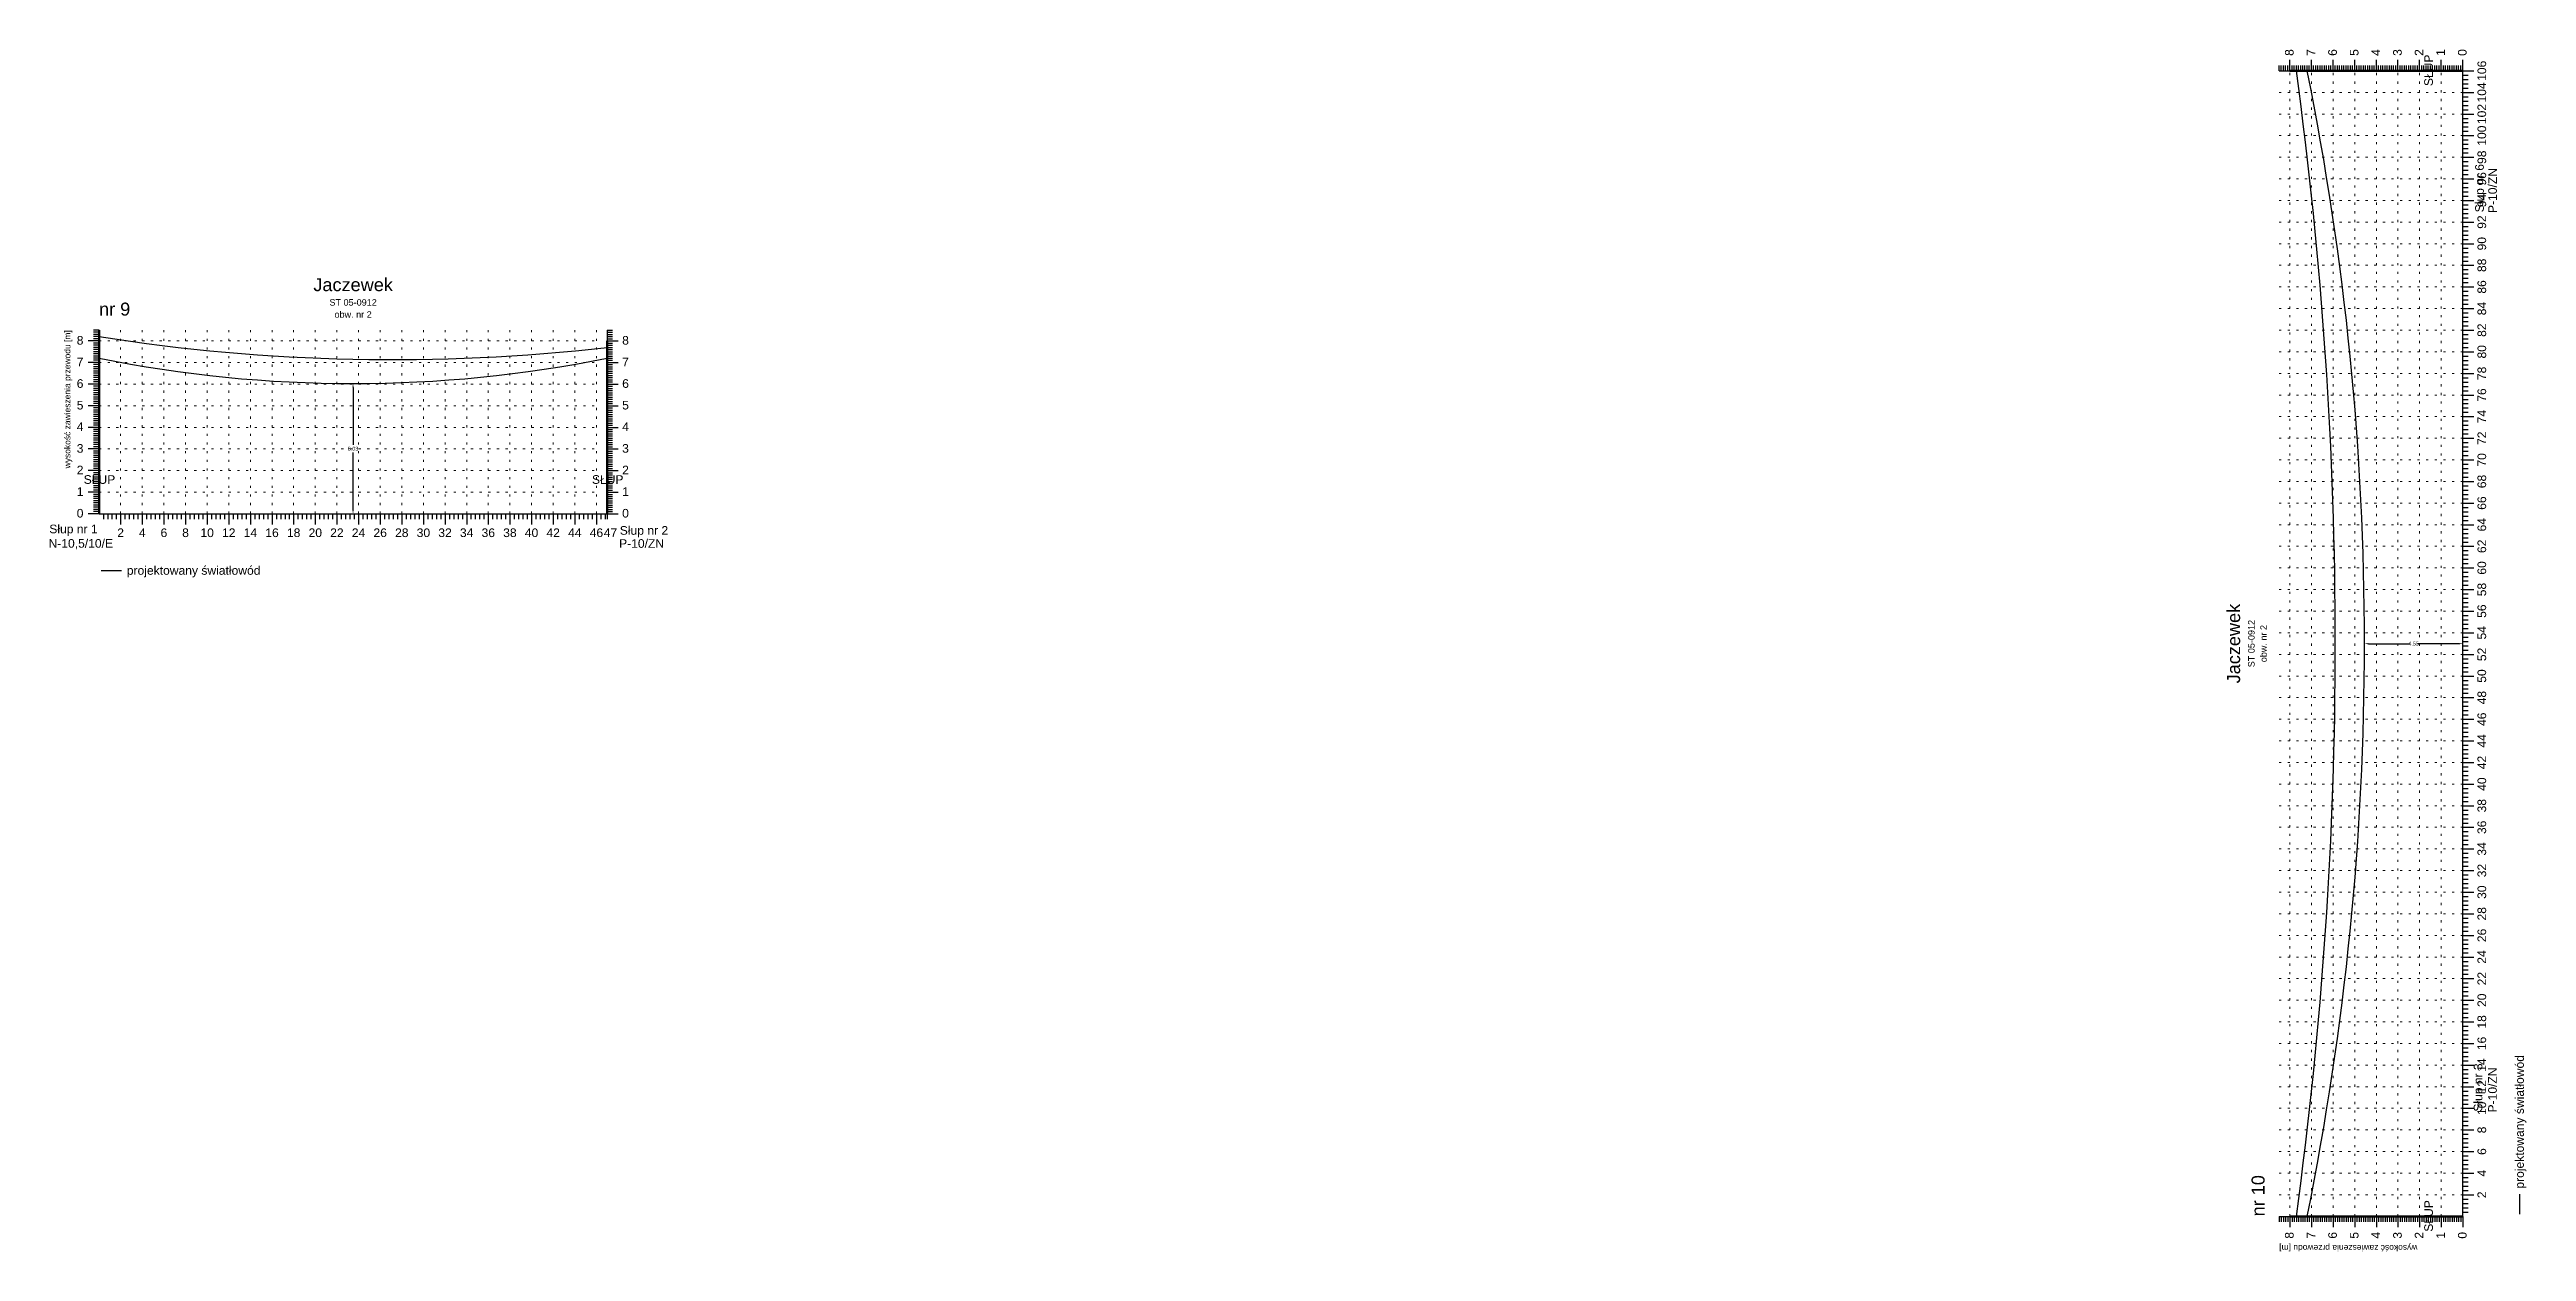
# Model space of a CAD drawing. Header units: inches. Extents: x -863 to 129, y 1307 to 1380.
# Drawn here: x -86.6 to 27.9, y 1316.9 to 1372.5 of the extents above; entities that cross this region are included whole.
import ezdxf
from ezdxf.enums import TextEntityAlignment as Align

# ---------------------------------------------------------------- set-up
doc = ezdxf.new("R2010")
doc.units = ezdxf.units.IN
doc.header["$MEASUREMENT"] = 0
doc.linetypes.add('ACAD_ISO07W100', pattern=[3, 0, -3])
doc.layers.add('_PRZEWIESZENIA_KONTROLA', color=1, linetype='Continuous', lineweight=25)
doc.layers.add('ramka', color=7, linetype='Continuous', plot=False)
doc.styles.get("Standard").update_dxf_attribs({"font": 'arial.ttf'})
doc.dimstyles.get("Standard").update_dxf_attribs({"dimtxt": 0.25, "dimasz": 0.18, "dimexe": 0.18, "dimexo": 0.0625, "dimgap": -0.09, "dimtad": 0, "dimtih": 1, "dimtoh": 1, "dimzin": 0, "dimdsep": 46, "dimtxsty": 'Standard', "dimcen": 0.09, "dimadec": 0, "dimazin": 0, "dimtfac": 1, "dimtofl": 0, "dimtmove": 0, "dimatfit": 3, "dimfxl": 1, "dimtolj": 1, "dimtzin": 0, "dimarcsym": 0})

msp = doc.modelspace()

# ---------------------------------------------------------------- texts
for s, p in [('8', (17.141, 1372.215)), ('7', (18.141, 1372.215)), ('6', (19.141, 1372.215)), ('5', (20.141, 1372.215)), ('4', (21.141, 1372.215)), ('3', (22.141, 1372.215)), ('2', (23.141, 1372.215)), ('1', (24.141, 1372.215)), ('0', (25.141, 1372.215)), ('Słup nr 6', (25.936, 1364.976)), ('P-10/ZN', (26.541, 1364.945)), ('Słup nr 3', (25.869, 1323.369)), ('P-10/ZN', (26.536, 1323.335)), ('projektowany światłowód', (27.787, 1319.81))]:
    msp.add_text(s, height=0.4, rotation=90).set_placement(p)
for s, height, p in [('106', 0.4, (26.043, 1371.525)), ('104', 0.4, (26.043, 1370.525)), ('102', 0.4, (26.043, 1369.525)), ('100', 0.4, (26.043, 1368.525)), ('98', 0.4, (26.043, 1367.525)), ('96', 0.4, (26.043, 1366.525)), ('94', 0.4, (26.043, 1365.525)), ('92', 0.4, (26.043, 1364.525)), ('90', 0.4, (26.043, 1363.525)), ('88', 0.4, (26.043, 1362.525)), ('86', 0.4, (26.043, 1361.525)), ('84', 0.4, (26.043, 1360.525)), ('82', 0.4, (26.043, 1359.525)), ('80', 0.4, (26.043, 1358.525)), ('78', 0.4, (26.043, 1357.525)), ('76', 0.4, (26.043, 1356.525)), ('74', 0.4, (26.043, 1355.525)), ('72', 0.4, (26.043, 1354.525)), ('70', 0.4, (26.043, 1353.525)), ('68', 0.4, (26.043, 1352.525)), ('66', 0.4, (26.043, 1351.525)), ('64', 0.4, (26.043, 1350.525)), ('62', 0.4, (26.043, 1349.525)), ('60', 0.4, (26.043, 1348.525)), ('58', 0.4, (26.043, 1347.525)), ('Jaczewek', 0.6, (14.667, 1345.025)), ('ST 05-0912', 0.3, (15.337, 1345.025)), ('obw. nr 2', 0.3, (15.897, 1345.025)), ('56', 0.4, (26.043, 1346.525)), ('54', 0.4, (26.043, 1345.525)), ('52', 0.4, (26.043, 1344.525)), ('50', 0.4, (26.043, 1343.525)), ('48', 0.4, (26.043, 1342.525)), ('46', 0.4, (26.043, 1341.525)), ('44', 0.4, (26.043, 1340.525)), ('42', 0.4, (26.043, 1339.525)), ('40', 0.4, (26.043, 1338.525)), ('38', 0.4, (26.043, 1337.525)), ('36', 0.4, (26.043, 1336.525)), ('34', 0.4, (26.043, 1335.525)), ('32', 0.4, (26.043, 1334.525)), ('30', 0.4, (26.043, 1333.525)), ('28', 0.4, (26.043, 1332.525)), ('26', 0.4, (26.043, 1331.525)), ('24', 0.4, (26.043, 1330.525)), ('22', 0.4, (26.043, 1329.525)), ('20', 0.4, (26.043, 1328.525)), ('18', 0.4, (26.043, 1327.525)), ('16', 0.4, (26.043, 1326.525)), ('14', 0.4, (26.043, 1325.525)), ('12', 0.4, (26.043, 1324.525)), ('10', 0.4, (26.043, 1323.525)), ('8', 0.4, (26.043, 1322.525)), ('6', 0.4, (26.043, 1321.525)), ('4', 0.4, (26.043, 1320.525)), ('2', 0.4, (26.043, 1319.525))]:
    msp.add_text(s, height=height, rotation=90).set_placement(p, align=Align.CENTER)
for s, height, p in [('Jaczewek', 0.6, (-72.586, 1361.33)), ('ST 05-0912', 0.3, (-72.586, 1360.66)), ('obw. nr 2', 0.3, (-72.586, 1360.1)), ('2', 0.4, (-83.336, 1349.954)), ('4', 0.4, (-82.336, 1349.954)), ('6', 0.4, (-81.336, 1349.954)), ('8', 0.4, (-80.336, 1349.954)), ('10', 0.4, (-79.336, 1349.954)), ('12', 0.4, (-78.336, 1349.954)), ('14', 0.4, (-77.336, 1349.954)), ('16', 0.4, (-76.336, 1349.954)), ('18', 0.4, (-75.336, 1349.954)), ('20', 0.4, (-74.336, 1349.954)), ('22', 0.4, (-73.336, 1349.954)), ('24', 0.4, (-72.336, 1349.954)), ('26', 0.4, (-71.336, 1349.954)), ('28', 0.4, (-70.336, 1349.954)), ('30', 0.4, (-69.336, 1349.954)), ('32', 0.4, (-68.336, 1349.954)), ('34', 0.4, (-67.336, 1349.954)), ('36', 0.4, (-66.336, 1349.954)), ('38', 0.4, (-65.336, 1349.954)), ('40', 0.4, (-64.336, 1349.954)), ('42', 0.4, (-63.336, 1349.954)), ('44', 0.4, (-62.336, 1349.954)), ('46', 0.4, (-61.336, 1349.954)), ('47', 0.4, (-60.686, 1349.954))]:
    msp.add_text(s, height=height).set_placement(p, align=Align.CENTER)
for s, p in [('8', (-85.056, 1358.856)), ('7', (-85.056, 1357.856)), ('6', (-85.056, 1356.856)), ('5', (-85.056, 1355.856)), ('4', (-85.056, 1354.856)), ('3', (-85.056, 1353.856)), ('2', (-85.056, 1352.856)), ('1', (-85.056, 1351.856)), ('0', (-85.056, 1350.856))]:
    msp.add_text(s, height=0.4).set_placement(p, align=Align.RIGHT)
for s, p in [('8', (-60.146, 1358.856)), ('7', (-60.146, 1357.856)), ('6', (-60.146, 1356.856)), ('5', (-60.146, 1355.856)), ('4', (-60.146, 1354.856)), ('3', (-60.146, 1353.856)), ('2', (-60.146, 1352.856)), ('1', (-60.146, 1351.856)), ('Słup nr 1', (-86.636, 1350.128)), ('Słup nr 2', (-60.256, 1350.061)), ('0', (-60.146, 1350.856)), ('N-10,5/10/E', (-86.67, 1349.461)), ('P-10/ZN', (-60.287, 1349.456)), ('projektowany światłowód', (-83.051, 1348.21))]:
    msp.add_text(s, height=0.4).set_placement(p)
for s, p in [('8', (17.141, 1317.805)), ('7', (18.141, 1317.805)), ('6', (19.141, 1317.805)), ('5', (20.141, 1317.805)), ('4', (21.141, 1317.805)), ('3', (22.141, 1317.805)), ('2', (23.141, 1317.805)), ('1', (24.141, 1317.805)), ('0', (25.141, 1317.805))]:
    msp.add_text(s, height=0.4, rotation=90).set_placement(p, align=Align.RIGHT)
at = {"attachment_point": 1}
for s, insert, char_height, width, rotation in [('SŁUP', (23.181, 1370.817), 0.4, 1.537, 90), ('wysokość zawieszenia przewodu [m]', (-85.939, 1353.132), 0.28, 9.28, 90), ('SŁUP', (23.181, 1317.817), 0.4, 1.537, 90), ('wysokość zawieszenia przewodu [m]', (22.865, 1316.922), 0.28, 9.28, 180)]:
    msp.add_mtext(s, dxfattribs=dict(at, insert=insert, char_height=char_height, width=width, rotation=rotation))
at = {"char_height": 0.4, "width": 1.537, "attachment_point": 1}
for insert in [(-85.044, 1352.816), (-61.544, 1352.816)]:
    msp.add_mtext('SŁUP', dxfattribs=dict(at, insert=insert))
at = {"layer": '_PRZEWIESZENIA_KONTROLA', "color": 1}
msp.add_text('nr 9', height=0.6, dxfattribs=at).set_placement((-84.336, 1360.2))
msp.add_text('nr 10', height=0.6, rotation=90, dxfattribs=at).set_placement((15.797, 1318.525))

# ---------------------------------------------------------------- blocks, each defined once
blk = doc.blocks.new('*D9')
at = {"color": 0, "lineweight": -2}
for p, q in [((-72.59, 1356.88), (-72.59, 1354.22)), ((-72.53, 1357.06), (-72.41, 1357.06)), ((-72.59, 1351.21), (-72.59, 1353.86)), ((-72.68, 1351.03), (-72.41, 1351.03))]:
    blk.add_line(p, q, dxfattribs=at)
at = {"color": 0}
for points in [[(-72.56, 1356.88), (-72.62, 1356.88), (-72.59, 1357.06)], [(-72.56, 1351.21), (-72.62, 1351.21), (-72.59, 1351.03)]]:
    blk.add_solid(points, dxfattribs=at)
at = {"layer": 'Defpoints', "color": 0}
for p in [(-72.59, 1357.06), (-72.74, 1351.03), (-72.59, 1351.03)]:
    blk.add_point(p, dxfattribs=at)
at = {"color": 0, "lineweight": 25, "insert": (-72.59, 1354.04), "char_height": 0.18, "attachment_point": 5}
blk.add_mtext('\\A1;6.03', dxfattribs=at)
blk = doc.blocks.new('*D10')
at = {"color": 0, "lineweight": -2}
for p, q in [((20.42, 1345.08), (20.42, 1345.2)), ((20.6, 1345.02), (22.51, 1345.02)), ((24.79, 1345.02), (22.87, 1345.02)), ((24.97, 1344.93), (24.97, 1345.2))]:
    blk.add_line(p, q, dxfattribs=at)
at = {"color": 0}
for points in [[(20.6, 1345.05), (20.6, 1344.99), (20.42, 1345.02)], [(24.79, 1345.05), (24.79, 1344.99), (24.97, 1345.02)]]:
    blk.add_solid(points, dxfattribs=at)
at = {"layer": 'Defpoints', "color": 0}
for p in [(20.42, 1345.02), (24.97, 1345.02), (24.97, 1344.87)]:
    blk.add_point(p, dxfattribs=at)
at = {"color": 0, "lineweight": 25, "insert": (22.69, 1345.02), "char_height": 0.18, "attachment_point": 5}
blk.add_mtext('\\A1;4.55', dxfattribs=at)

# ---------------------------------------------------------------- dimensions: what is measured, and where the dimension line sits
at = {"lineweight": 25}
for base, p1, p2, angle, text, picture, middle in [((-72.586, 1351.03), (-72.594, 1357.055), (-72.744, 1351.03), 90, '6.03', '*D9', (-72.586, 1354.043)), ((24.967, 1345.025), (20.417, 1345.017), (24.967, 1344.867), 180, '4.55', '*D10', (22.692, 1345.025))]:
    dim = msp.add_linear_dim(base=base, p1=p1, p2=p2, angle=angle, text=text, dimstyle='Standard', dxfattribs=at)
    dim.commit()
    dim.dimension.update_dxf_attribs({"geometry": picture, "text_midpoint": middle})

# ---------------------------------------------------------------- linework, layer by layer
for p, q in [((16.467, 1371.525), (16.467, 1371.775)), ((16.467, 1371.525), (24.967, 1371.525)), ((16.567, 1371.525), (16.567, 1371.775)), ((16.667, 1371.525), (16.667, 1371.775)), ((16.767, 1371.525), (16.767, 1371.775)), ((16.867, 1371.525), (16.867, 1371.775)), ((16.967, 1371.525), (16.967, 1372.025)), ((17.067, 1371.525), (17.067, 1371.775)), ((17.167, 1371.525), (17.167, 1371.775)), ((17.267, 1371.525), (17.267, 1371.775)), ((17.367, 1371.525), (17.367, 1371.775)), ((17.467, 1371.525), (17.467, 1371.775)), ((17.567, 1371.525), (17.567, 1371.775)), ((17.667, 1371.525), (17.667, 1371.775)), ((17.767, 1371.525), (17.767, 1371.775)), ((17.867, 1371.525), (17.867, 1371.775)), ((17.967, 1371.525), (17.967, 1372.025)), ((18.067, 1371.525), (18.067, 1371.775)), ((18.167, 1371.525), (18.167, 1371.775)), ((18.267, 1371.525), (18.267, 1371.775)), ((18.367, 1371.525), (18.367, 1371.775)), ((18.467, 1371.525), (18.467, 1371.775)), ((18.567, 1371.525), (18.567, 1371.775)), ((18.667, 1371.525), (18.667, 1371.775)), ((18.767, 1371.525), (18.767, 1371.775)), ((18.867, 1371.525), (18.867, 1371.775)), ((18.967, 1371.525), (18.967, 1372.025)), ((19.067, 1371.525), (19.067, 1371.775)), ((19.167, 1371.525), (19.167, 1371.775)), ((19.267, 1371.525), (19.267, 1371.775)), ((19.367, 1371.525), (19.367, 1371.775)), ((19.467, 1371.525), (19.467, 1371.775)), ((19.567, 1371.525), (19.567, 1371.775)), ((19.667, 1371.525), (19.667, 1371.775)), ((19.767, 1371.525), (19.767, 1371.775)), ((19.867, 1371.525), (19.867, 1371.775)), ((19.967, 1371.525), (19.967, 1372.025)), ((20.067, 1371.525), (20.067, 1371.775)), ((20.167, 1371.525), (20.167, 1371.775)), ((20.267, 1371.525), (20.267, 1371.775)), ((20.367, 1371.525), (20.367, 1371.775)), ((20.467, 1371.525), (20.467, 1371.775)), ((20.567, 1371.525), (20.567, 1371.775)), ((20.667, 1371.525), (20.667, 1371.775)), ((20.767, 1371.525), (20.767, 1371.775)), ((20.867, 1371.525), (20.867, 1371.775)), ((20.967, 1371.525), (20.967, 1372.025)), ((21.067, 1371.525), (21.067, 1371.775)), ((21.167, 1371.525), (21.167, 1371.775)), ((21.267, 1371.525), (21.267, 1371.775)), ((21.367, 1371.525), (21.367, 1371.775)), ((21.467, 1371.525), (21.467, 1371.775)), ((21.567, 1371.525), (21.567, 1371.775)), ((21.667, 1371.525), (21.667, 1371.775)), ((21.767, 1371.525), (21.767, 1371.775)), ((21.867, 1371.525), (21.867, 1371.775)), ((21.967, 1371.525), (21.967, 1372.025)), ((22.067, 1371.525), (22.067, 1371.775)), ((22.167, 1371.525), (22.167, 1371.775)), ((22.267, 1371.525), (22.267, 1371.775)), ((22.367, 1371.525), (22.367, 1371.775)), ((22.467, 1371.525), (22.467, 1371.775)), ((22.567, 1371.525), (22.567, 1371.775)), ((22.667, 1371.525), (22.667, 1371.775)), ((22.767, 1371.525), (22.767, 1371.775)), ((22.867, 1371.525), (22.867, 1371.775)), ((22.967, 1371.525), (22.967, 1372.025)), ((23.067, 1371.525), (23.067, 1371.775)), ((23.167, 1371.525), (23.167, 1371.775)), ((23.267, 1371.525), (23.267, 1371.775)), ((23.367, 1371.525), (23.367, 1371.775)), ((23.467, 1371.525), (23.467, 1371.775)), ((23.567, 1371.525), (23.567, 1371.775)), ((23.667, 1371.525), (23.667, 1371.775)), ((23.767, 1371.525), (23.767, 1371.775)), ((23.867, 1371.525), (23.867, 1371.775)), ((23.967, 1371.525), (23.967, 1372.025)), ((24.067, 1371.525), (24.067, 1371.775)), ((24.167, 1371.525), (24.167, 1371.775)), ((24.267, 1371.525), (24.267, 1371.775)), ((24.367, 1371.525), (24.367, 1371.775)), ((24.467, 1371.525), (24.467, 1371.775)), ((24.567, 1371.525), (24.567, 1371.775)), ((24.667, 1371.525), (24.667, 1371.775)), ((24.767, 1371.525), (24.767, 1371.775)), ((24.867, 1371.525), (24.867, 1371.775)), ((24.967, 1371.525), (24.967, 1372.025)), ((24.967, 1318.525), (24.967, 1371.525)), ((24.967, 1371.525), (25.467, 1371.525)), ((24.967, 1371.325), (25.217, 1371.325)), ((24.967, 1371.125), (25.217, 1371.125)), ((24.967, 1370.925), (25.217, 1370.925)), ((24.967, 1370.725), (25.217, 1370.725)), ((24.967, 1370.525), (25.467, 1370.525)), ((24.967, 1370.325), (25.217, 1370.325)), ((24.967, 1370.125), (25.217, 1370.125)), ((24.967, 1369.925), (25.217, 1369.925)), ((24.967, 1369.725), (25.217, 1369.725)), ((24.967, 1369.525), (25.467, 1369.525)), ((24.967, 1369.325), (25.217, 1369.325)), ((24.967, 1369.125), (25.217, 1369.125)), ((24.967, 1368.925), (25.217, 1368.925)), ((24.967, 1368.725), (25.217, 1368.725)), ((24.967, 1368.525), (25.467, 1368.525)), ((24.967, 1368.325), (25.217, 1368.325)), ((24.967, 1368.125), (25.217, 1368.125)), ((24.967, 1367.925), (25.217, 1367.925)), ((24.967, 1367.725), (25.217, 1367.725)), ((24.967, 1367.525), (25.467, 1367.525)), ((24.967, 1367.325), (25.217, 1367.325)), ((24.967, 1367.125), (25.217, 1367.125)), ((24.967, 1366.925), (25.217, 1366.925)), ((24.967, 1366.725), (25.217, 1366.725)), ((24.967, 1366.525), (25.467, 1366.525)), ((24.967, 1366.325), (25.217, 1366.325)), ((24.967, 1366.125), (25.217, 1366.125)), ((24.967, 1365.925), (25.217, 1365.925)), ((24.967, 1365.725), (25.217, 1365.725)), ((24.967, 1365.525), (25.467, 1365.525)), ((24.967, 1365.325), (25.217, 1365.325)), ((24.967, 1365.125), (25.217, 1365.125)), ((24.967, 1364.925), (25.217, 1364.925)), ((24.967, 1364.725), (25.217, 1364.725)), ((24.967, 1364.525), (25.467, 1364.525)), ((24.967, 1364.325), (25.217, 1364.325)), ((24.967, 1364.125), (25.217, 1364.125)), ((24.967, 1363.925), (25.217, 1363.925)), ((24.967, 1363.725), (25.217, 1363.725)), ((24.967, 1363.525), (25.467, 1363.525)), ((24.967, 1363.325), (25.217, 1363.325)), ((24.967, 1363.125), (25.217, 1363.125)), ((24.967, 1362.925), (25.217, 1362.925)), ((24.967, 1362.725), (25.217, 1362.725)), ((24.967, 1362.525), (25.467, 1362.525)), ((24.967, 1362.325), (25.217, 1362.325)), ((24.967, 1362.125), (25.217, 1362.125)), ((24.967, 1361.925), (25.217, 1361.925)), ((24.967, 1361.725), (25.217, 1361.725)), ((24.967, 1361.525), (25.467, 1361.525)), ((24.967, 1361.325), (25.217, 1361.325)), ((24.967, 1361.125), (25.217, 1361.125)), ((24.967, 1360.925), (25.217, 1360.925)), ((24.967, 1360.725), (25.217, 1360.725)), ((-84.336, 1359.53), (-84.586, 1359.53)), ((-84.336, 1359.53), (-84.336, 1351.03)), ((-60.836, 1359.53), (-60.836, 1351.03)), ((-60.836, 1359.53), (-60.586, 1359.53)), ((24.967, 1360.525), (25.467, 1360.525)), ((24.967, 1360.325), (25.217, 1360.325)), ((24.967, 1360.125), (25.217, 1360.125)), ((24.967, 1359.925), (25.217, 1359.925)), ((24.967, 1359.725), (25.217, 1359.725)), ((24.967, 1359.525), (25.467, 1359.525)), ((-84.336, 1359.03), (-84.836, 1359.03)), ((-84.336, 1359.43), (-84.586, 1359.43)), ((-84.336, 1359.33), (-84.586, 1359.33)), ((-84.336, 1359.23), (-84.586, 1359.23)), ((-84.336, 1359.13), (-84.586, 1359.13)), ((-84.336, 1358.93), (-84.586, 1358.93)), ((-84.336, 1358.83), (-84.586, 1358.83)), ((-84.336, 1358.73), (-84.586, 1358.73)), ((-84.336, 1358.63), (-84.586, 1358.63)), ((-84.336, 1358.53), (-84.586, 1358.53)), ((-84.336, 1358.43), (-84.586, 1358.43)), ((-60.836, 1359.43), (-60.586, 1359.43)), ((-60.836, 1359.33), (-60.586, 1359.33)), ((-60.836, 1359.23), (-60.586, 1359.23)), ((-60.836, 1359.13), (-60.586, 1359.13)), ((-60.836, 1359.03), (-60.336, 1359.03)), ((-60.836, 1358.93), (-60.586, 1358.93)), ((-60.836, 1358.83), (-60.586, 1358.83)), ((-60.836, 1358.73), (-60.586, 1358.73)), ((-60.836, 1358.63), (-60.586, 1358.63)), ((-60.836, 1358.53), (-60.586, 1358.53)), ((-60.836, 1358.43), (-60.586, 1358.43)), ((24.967, 1359.325), (25.217, 1359.325)), ((24.967, 1359.125), (25.217, 1359.125)), ((24.967, 1358.925), (25.217, 1358.925)), ((24.967, 1358.725), (25.217, 1358.725)), ((24.967, 1358.525), (25.467, 1358.525)), ((-84.336, 1358.03), (-84.836, 1358.03)), ((-84.336, 1358.33), (-84.586, 1358.33)), ((-84.336, 1358.23), (-84.586, 1358.23)), ((-84.336, 1358.13), (-84.586, 1358.13)), ((-84.336, 1357.93), (-84.586, 1357.93)), ((-84.336, 1357.83), (-84.586, 1357.83)), ((-84.336, 1357.73), (-84.586, 1357.73)), ((-84.336, 1357.63), (-84.586, 1357.63)), ((-84.336, 1357.53), (-84.586, 1357.53)), ((-84.336, 1357.43), (-84.586, 1357.43)), ((-84.336, 1357.33), (-84.586, 1357.33)), ((-84.336, 1357.23), (-84.586, 1357.23)), ((-60.836, 1358.33), (-60.586, 1358.33)), ((-60.836, 1358.23), (-60.586, 1358.23)), ((-60.836, 1358.13), (-60.586, 1358.13)), ((-60.836, 1358.03), (-60.336, 1358.03)), ((-60.836, 1357.93), (-60.586, 1357.93)), ((-60.836, 1357.83), (-60.586, 1357.83)), ((-60.836, 1357.73), (-60.586, 1357.73)), ((-60.836, 1357.63), (-60.586, 1357.63)), ((-60.836, 1357.53), (-60.586, 1357.53)), ((-60.836, 1357.43), (-60.586, 1357.43)), ((-60.836, 1357.33), (-60.586, 1357.33)), ((-60.836, 1357.23), (-60.586, 1357.23)), ((24.967, 1358.325), (25.217, 1358.325)), ((24.967, 1358.125), (25.217, 1358.125)), ((24.967, 1357.925), (25.217, 1357.925)), ((24.967, 1357.725), (25.217, 1357.725)), ((24.967, 1357.525), (25.467, 1357.525)), ((24.967, 1357.325), (25.217, 1357.325)), ((-84.336, 1357.03), (-84.836, 1357.03)), ((-84.336, 1357.13), (-84.586, 1357.13)), ((-84.336, 1356.93), (-84.586, 1356.93)), ((-84.336, 1356.83), (-84.586, 1356.83)), ((-84.336, 1356.73), (-84.586, 1356.73)), ((-84.336, 1356.63), (-84.586, 1356.63)), ((-84.336, 1356.53), (-84.586, 1356.53)), ((-84.336, 1356.43), (-84.586, 1356.43)), ((-84.336, 1356.33), (-84.586, 1356.33)), ((-84.336, 1356.23), (-84.586, 1356.23)), ((-84.336, 1356.13), (-84.586, 1356.13)), ((-60.836, 1357.13), (-60.586, 1357.13)), ((-60.836, 1357.03), (-60.336, 1357.03)), ((-60.836, 1356.93), (-60.586, 1356.93)), ((-60.836, 1356.83), (-60.586, 1356.83)), ((-60.836, 1356.73), (-60.586, 1356.73)), ((-60.836, 1356.63), (-60.586, 1356.63)), ((-60.836, 1356.53), (-60.586, 1356.53)), ((-60.836, 1356.43), (-60.586, 1356.43)), ((-60.836, 1356.33), (-60.586, 1356.33)), ((-60.836, 1356.23), (-60.586, 1356.23)), ((-60.836, 1356.13), (-60.586, 1356.13)), ((24.967, 1357.125), (25.217, 1357.125)), ((24.967, 1356.925), (25.217, 1356.925)), ((24.967, 1356.725), (25.217, 1356.725)), ((24.967, 1356.525), (25.467, 1356.525)), ((24.967, 1356.325), (25.217, 1356.325)), ((24.967, 1356.125), (25.217, 1356.125)), ((-84.336, 1356.03), (-84.836, 1356.03)), ((-84.336, 1355.03), (-84.836, 1355.03)), ((-84.336, 1355.93), (-84.586, 1355.93)), ((-84.336, 1355.83), (-84.586, 1355.83)), ((-84.336, 1355.73), (-84.586, 1355.73)), ((-84.336, 1355.63), (-84.586, 1355.63)), ((-84.336, 1355.53), (-84.586, 1355.53)), ((-84.336, 1355.43), (-84.586, 1355.43)), ((-84.336, 1355.33), (-84.586, 1355.33)), ((-84.336, 1355.23), (-84.586, 1355.23)), ((-84.336, 1355.13), (-84.586, 1355.13)), ((-84.336, 1354.93), (-84.586, 1354.93)), ((-60.836, 1356.03), (-60.336, 1356.03)), ((-60.836, 1355.93), (-60.586, 1355.93)), ((-60.836, 1355.83), (-60.586, 1355.83)), ((-60.836, 1355.73), (-60.586, 1355.73)), ((-60.836, 1355.63), (-60.586, 1355.63)), ((-60.836, 1355.53), (-60.586, 1355.53)), ((-60.836, 1355.43), (-60.586, 1355.43)), ((-60.836, 1355.33), (-60.586, 1355.33)), ((-60.836, 1355.23), (-60.586, 1355.23)), ((-60.836, 1355.13), (-60.586, 1355.13)), ((-60.836, 1355.03), (-60.336, 1355.03)), ((-60.836, 1354.93), (-60.586, 1354.93)), ((24.967, 1355.925), (25.217, 1355.925)), ((24.967, 1355.725), (25.217, 1355.725)), ((24.967, 1355.525), (25.467, 1355.525)), ((24.967, 1355.325), (25.217, 1355.325)), ((24.967, 1355.125), (25.217, 1355.125)), ((24.967, 1354.925), (25.217, 1354.925)), ((-84.336, 1354.03), (-84.836, 1354.03)), ((-84.336, 1354.83), (-84.586, 1354.83)), ((-84.336, 1354.73), (-84.586, 1354.73)), ((-84.336, 1354.63), (-84.586, 1354.63)), ((-84.336, 1354.53), (-84.586, 1354.53)), ((-84.336, 1354.43), (-84.586, 1354.43)), ((-84.336, 1354.33), (-84.586, 1354.33)), ((-84.336, 1354.23), (-84.586, 1354.23)), ((-84.336, 1354.13), (-84.586, 1354.13)), ((-84.336, 1353.93), (-84.586, 1353.93)), ((-84.336, 1353.83), (-84.586, 1353.83)), ((-60.836, 1354.83), (-60.586, 1354.83)), ((-60.836, 1354.73), (-60.586, 1354.73)), ((-60.836, 1354.63), (-60.586, 1354.63)), ((-60.836, 1354.53), (-60.586, 1354.53)), ((-60.836, 1354.43), (-60.586, 1354.43)), ((-60.836, 1354.33), (-60.586, 1354.33)), ((-60.836, 1354.23), (-60.586, 1354.23)), ((-60.836, 1354.13), (-60.586, 1354.13)), ((-60.836, 1354.03), (-60.336, 1354.03)), ((-60.836, 1353.93), (-60.586, 1353.93)), ((-60.836, 1353.83), (-60.586, 1353.83)), ((24.967, 1354.725), (25.217, 1354.725)), ((24.967, 1354.525), (25.467, 1354.525)), ((24.967, 1354.325), (25.217, 1354.325)), ((24.967, 1354.125), (25.217, 1354.125)), ((24.967, 1353.925), (25.217, 1353.925)), ((-84.336, 1353.03), (-84.836, 1353.03)), ((-84.336, 1353.73), (-84.586, 1353.73)), ((-84.336, 1353.63), (-84.586, 1353.63)), ((-84.336, 1353.53), (-84.586, 1353.53)), ((-84.336, 1353.43), (-84.586, 1353.43)), ((-84.336, 1353.33), (-84.586, 1353.33)), ((-84.336, 1353.23), (-84.586, 1353.23)), ((-84.336, 1353.13), (-84.586, 1353.13)), ((-84.336, 1352.93), (-84.586, 1352.93)), ((-84.336, 1352.83), (-84.586, 1352.83)), ((-84.336, 1352.73), (-84.586, 1352.73)), ((-84.336, 1352.63), (-84.586, 1352.63)), ((-60.836, 1353.73), (-60.586, 1353.73)), ((-60.836, 1353.63), (-60.586, 1353.63)), ((-60.836, 1353.53), (-60.586, 1353.53)), ((-60.836, 1353.43), (-60.586, 1353.43)), ((-60.836, 1353.33), (-60.586, 1353.33)), ((-60.836, 1353.23), (-60.586, 1353.23)), ((-60.836, 1353.13), (-60.586, 1353.13)), ((-60.836, 1353.03), (-60.336, 1353.03)), ((-60.836, 1352.93), (-60.586, 1352.93)), ((-60.836, 1352.83), (-60.586, 1352.83)), ((-60.836, 1352.73), (-60.586, 1352.73)), ((-60.836, 1352.63), (-60.586, 1352.63)), ((24.967, 1353.725), (25.217, 1353.725)), ((24.967, 1353.525), (25.467, 1353.525)), ((24.967, 1353.325), (25.217, 1353.325)), ((24.967, 1353.125), (25.217, 1353.125)), ((24.967, 1352.925), (25.217, 1352.925)), ((24.967, 1352.725), (25.217, 1352.725)), ((-84.336, 1352.03), (-84.836, 1352.03)), ((-84.336, 1352.53), (-84.586, 1352.53)), ((-84.336, 1352.43), (-84.586, 1352.43)), ((-84.336, 1352.33), (-84.586, 1352.33)), ((-84.336, 1352.23), (-84.586, 1352.23)), ((-84.336, 1352.13), (-84.586, 1352.13)), ((-84.336, 1351.93), (-84.586, 1351.93)), ((-84.336, 1351.83), (-84.586, 1351.83)), ((-84.336, 1351.73), (-84.586, 1351.73)), ((-84.336, 1351.63), (-84.586, 1351.63)), ((-84.336, 1351.53), (-84.586, 1351.53)), ((-60.836, 1352.53), (-60.586, 1352.53)), ((-60.836, 1352.43), (-60.586, 1352.43)), ((-60.836, 1352.33), (-60.586, 1352.33)), ((-60.836, 1352.23), (-60.586, 1352.23)), ((-60.836, 1352.13), (-60.586, 1352.13)), ((-60.836, 1352.03), (-60.336, 1352.03)), ((-60.836, 1351.93), (-60.586, 1351.93)), ((-60.836, 1351.83), (-60.586, 1351.83)), ((-60.836, 1351.73), (-60.586, 1351.73)), ((-60.836, 1351.63), (-60.586, 1351.63)), ((-60.836, 1351.53), (-60.586, 1351.53)), ((24.967, 1352.525), (25.467, 1352.525)), ((24.967, 1352.325), (25.217, 1352.325)), ((24.967, 1352.125), (25.217, 1352.125)), ((24.967, 1351.925), (25.217, 1351.925)), ((24.967, 1351.725), (25.217, 1351.725)), ((24.967, 1351.525), (25.467, 1351.525)), ((-84.336, 1351.03), (-84.836, 1351.03)), ((-84.336, 1351.43), (-84.586, 1351.43)), ((-84.336, 1351.33), (-84.586, 1351.33)), ((-84.336, 1351.23), (-84.586, 1351.23)), ((-84.336, 1351.13), (-84.586, 1351.13)), ((-84.336, 1351.03), (-60.836, 1351.03)), ((-84.136, 1351.03), (-84.136, 1350.78)), ((-83.936, 1351.03), (-83.936, 1350.78)), ((-83.736, 1351.03), (-83.736, 1350.78)), ((-83.536, 1351.03), (-83.536, 1350.78)), ((-83.336, 1351.03), (-83.336, 1350.53)), ((-83.136, 1351.03), (-83.136, 1350.78)), ((-82.936, 1351.03), (-82.936, 1350.78)), ((-82.736, 1351.03), (-82.736, 1350.78)), ((-82.536, 1351.03), (-82.536, 1350.78)), ((-82.336, 1351.03), (-82.336, 1350.53)), ((-82.136, 1351.03), (-82.136, 1350.78)), ((-81.936, 1351.03), (-81.936, 1350.78)), ((-81.736, 1351.03), (-81.736, 1350.78)), ((-81.536, 1351.03), (-81.536, 1350.78)), ((-81.336, 1351.03), (-81.336, 1350.53)), ((-81.136, 1351.03), (-81.136, 1350.78)), ((-80.936, 1351.03), (-80.936, 1350.78)), ((-80.736, 1351.03), (-80.736, 1350.78)), ((-80.536, 1351.03), (-80.536, 1350.78)), ((-80.336, 1351.03), (-80.336, 1350.53)), ((-80.136, 1351.03), (-80.136, 1350.78)), ((-79.936, 1351.03), (-79.936, 1350.78)), ((-79.736, 1351.03), (-79.736, 1350.78)), ((-79.536, 1351.03), (-79.536, 1350.78)), ((-79.336, 1351.03), (-79.336, 1350.53)), ((-79.136, 1351.03), (-79.136, 1350.78)), ((-78.936, 1351.03), (-78.936, 1350.78)), ((-78.736, 1351.03), (-78.736, 1350.78)), ((-78.536, 1351.03), (-78.536, 1350.78)), ((-78.336, 1351.03), (-78.336, 1350.53)), ((-78.136, 1351.03), (-78.136, 1350.78)), ((-77.936, 1351.03), (-77.936, 1350.78)), ((-77.736, 1351.03), (-77.736, 1350.78)), ((-77.536, 1351.03), (-77.536, 1350.78)), ((-77.336, 1351.03), (-77.336, 1350.53)), ((-77.136, 1351.03), (-77.136, 1350.78)), ((-76.936, 1351.03), (-76.936, 1350.78)), ((-76.736, 1351.03), (-76.736, 1350.78)), ((-76.536, 1351.03), (-76.536, 1350.78)), ((-76.336, 1351.03), (-76.336, 1350.53)), ((-76.136, 1351.03), (-76.136, 1350.78)), ((-75.936, 1351.03), (-75.936, 1350.78)), ((-75.736, 1351.03), (-75.736, 1350.78)), ((-75.536, 1351.03), (-75.536, 1350.78)), ((-75.336, 1351.03), (-75.336, 1350.53)), ((-75.136, 1351.03), (-75.136, 1350.78)), ((-74.936, 1351.03), (-74.936, 1350.78)), ((-74.736, 1351.03), (-74.736, 1350.78)), ((-74.536, 1351.03), (-74.536, 1350.78)), ((-74.336, 1351.03), (-74.336, 1350.53)), ((-74.136, 1351.03), (-74.136, 1350.78)), ((-73.936, 1351.03), (-73.936, 1350.78)), ((-73.736, 1351.03), (-73.736, 1350.78)), ((-73.536, 1351.03), (-73.536, 1350.78)), ((-73.336, 1351.03), (-73.336, 1350.53)), ((-73.136, 1351.03), (-73.136, 1350.78)), ((-72.936, 1351.03), (-72.936, 1350.78)), ((-72.736, 1351.03), (-72.736, 1350.78)), ((-72.536, 1351.03), (-72.536, 1350.78)), ((-72.336, 1351.03), (-72.336, 1350.53)), ((-72.136, 1351.03), (-72.136, 1350.78)), ((-71.936, 1351.03), (-71.936, 1350.78)), ((-71.736, 1351.03), (-71.736, 1350.78)), ((-71.536, 1351.03), (-71.536, 1350.78)), ((-71.336, 1351.03), (-71.336, 1350.53)), ((-71.136, 1351.03), (-71.136, 1350.78)), ((-70.936, 1351.03), (-70.936, 1350.78)), ((-70.736, 1351.03), (-70.736, 1350.78)), ((-70.536, 1351.03), (-70.536, 1350.78)), ((-70.336, 1351.03), (-70.336, 1350.53)), ((-70.136, 1351.03), (-70.136, 1350.78)), ((-69.936, 1351.03), (-69.936, 1350.78)), ((-69.736, 1351.03), (-69.736, 1350.78)), ((-69.536, 1351.03), (-69.536, 1350.78)), ((-69.336, 1351.03), (-69.336, 1350.53)), ((-69.136, 1351.03), (-69.136, 1350.78)), ((-68.936, 1351.03), (-68.936, 1350.78)), ((-68.736, 1351.03), (-68.736, 1350.78)), ((-68.536, 1351.03), (-68.536, 1350.78)), ((-68.336, 1351.03), (-68.336, 1350.53)), ((-68.136, 1351.03), (-68.136, 1350.78)), ((-67.936, 1351.03), (-67.936, 1350.78)), ((-67.736, 1351.03), (-67.736, 1350.78)), ((-67.536, 1351.03), (-67.536, 1350.78)), ((-67.336, 1351.03), (-67.336, 1350.53)), ((-67.136, 1351.03), (-67.136, 1350.78)), ((-66.936, 1351.03), (-66.936, 1350.78)), ((-66.736, 1351.03), (-66.736, 1350.78)), ((-66.536, 1351.03), (-66.536, 1350.78)), ((-66.336, 1351.03), (-66.336, 1350.53)), ((-66.136, 1351.03), (-66.136, 1350.78)), ((-65.936, 1351.03), (-65.936, 1350.78)), ((-65.736, 1351.03), (-65.736, 1350.78)), ((-65.536, 1351.03), (-65.536, 1350.78)), ((-65.336, 1351.03), (-65.336, 1350.53)), ((-65.136, 1351.03), (-65.136, 1350.78)), ((-64.936, 1351.03), (-64.936, 1350.78)), ((-64.736, 1351.03), (-64.736, 1350.78)), ((-64.536, 1351.03), (-64.536, 1350.78)), ((-64.336, 1351.03), (-64.336, 1350.53)), ((-64.136, 1351.03), (-64.136, 1350.78)), ((-63.936, 1351.03), (-63.936, 1350.78)), ((-63.736, 1351.03), (-63.736, 1350.78)), ((-63.536, 1351.03), (-63.536, 1350.78)), ((-63.336, 1351.03), (-63.336, 1350.53)), ((-63.136, 1351.03), (-63.136, 1350.78)), ((-62.936, 1351.03), (-62.936, 1350.78)), ((-62.736, 1351.03), (-62.736, 1350.78)), ((-62.536, 1351.03), (-62.536, 1350.78)), ((-62.336, 1351.03), (-62.336, 1350.53)), ((-62.136, 1351.03), (-62.136, 1350.78)), ((-61.936, 1351.03), (-61.936, 1350.78)), ((-61.736, 1351.03), (-61.736, 1350.78)), ((-61.536, 1351.03), (-61.536, 1350.78)), ((-61.336, 1351.03), (-61.336, 1350.53)), ((-61.136, 1351.03), (-61.136, 1350.78)), ((-60.936, 1351.03), (-60.936, 1350.78)), ((-60.836, 1351.43), (-60.586, 1351.43)), ((-60.836, 1351.33), (-60.586, 1351.33)), ((-60.836, 1351.23), (-60.586, 1351.23)), ((-60.836, 1351.13), (-60.586, 1351.13)), ((-60.836, 1351.03), (-60.336, 1351.03)), ((-60.836, 1351.03), (-60.836, 1350.78)), ((24.967, 1351.325), (25.217, 1351.325)), ((24.967, 1351.125), (25.217, 1351.125)), ((24.967, 1350.925), (25.217, 1350.925)), ((24.967, 1350.725), (25.217, 1350.725)), ((24.967, 1350.525), (25.467, 1350.525)), ((24.967, 1350.325), (25.217, 1350.325)), ((24.967, 1350.125), (25.217, 1350.125)), ((24.967, 1349.925), (25.217, 1349.925)), ((24.967, 1349.725), (25.217, 1349.725)), ((24.967, 1349.525), (25.467, 1349.525)), ((24.967, 1349.325), (25.217, 1349.325)), ((24.967, 1349.125), (25.217, 1349.125)), ((24.967, 1348.925), (25.217, 1348.925)), ((24.967, 1348.725), (25.217, 1348.725)), ((24.967, 1348.525), (25.467, 1348.525)), ((24.967, 1348.325), (25.217, 1348.325)), ((24.967, 1348.125), (25.217, 1348.125)), ((24.967, 1347.925), (25.217, 1347.925)), ((24.967, 1347.725), (25.217, 1347.725)), ((24.967, 1347.525), (25.467, 1347.525)), ((24.967, 1347.325), (25.217, 1347.325)), ((24.967, 1347.125), (25.217, 1347.125)), ((24.967, 1346.925), (25.217, 1346.925)), ((24.967, 1346.725), (25.217, 1346.725)), ((24.967, 1346.525), (25.467, 1346.525)), ((24.967, 1346.325), (25.217, 1346.325)), ((24.967, 1346.125), (25.217, 1346.125)), ((24.967, 1345.925), (25.217, 1345.925)), ((24.967, 1345.725), (25.217, 1345.725)), ((24.967, 1345.525), (25.467, 1345.525)), ((24.967, 1345.325), (25.217, 1345.325)), ((24.967, 1345.125), (25.217, 1345.125)), ((24.967, 1344.925), (25.217, 1344.925)), ((24.967, 1344.725), (25.217, 1344.725)), ((24.967, 1344.525), (25.467, 1344.525)), ((24.967, 1344.325), (25.217, 1344.325)), ((24.967, 1344.125), (25.217, 1344.125)), ((24.967, 1343.925), (25.217, 1343.925)), ((24.967, 1343.725), (25.217, 1343.725)), ((24.967, 1343.525), (25.467, 1343.525)), ((24.967, 1343.325), (25.217, 1343.325)), ((24.967, 1343.125), (25.217, 1343.125)), ((24.967, 1342.925), (25.217, 1342.925)), ((24.967, 1342.725), (25.217, 1342.725)), ((24.967, 1342.525), (25.467, 1342.525)), ((24.967, 1342.325), (25.217, 1342.325)), ((24.967, 1342.125), (25.217, 1342.125)), ((24.967, 1341.925), (25.217, 1341.925)), ((24.967, 1341.725), (25.217, 1341.725)), ((24.967, 1341.525), (25.467, 1341.525)), ((24.967, 1341.325), (25.217, 1341.325)), ((24.967, 1341.125), (25.217, 1341.125)), ((24.967, 1340.925), (25.217, 1340.925)), ((24.967, 1340.725), (25.217, 1340.725)), ((24.967, 1340.525), (25.467, 1340.525)), ((24.967, 1340.325), (25.217, 1340.325)), ((24.967, 1340.125), (25.217, 1340.125)), ((24.967, 1339.925), (25.217, 1339.925)), ((24.967, 1339.725), (25.217, 1339.725)), ((24.967, 1339.525), (25.467, 1339.525)), ((24.967, 1339.325), (25.217, 1339.325)), ((24.967, 1339.125), (25.217, 1339.125)), ((24.967, 1338.925), (25.217, 1338.925)), ((24.967, 1338.725), (25.217, 1338.725)), ((24.967, 1338.525), (25.467, 1338.525)), ((24.967, 1338.325), (25.217, 1338.325)), ((24.967, 1338.125), (25.217, 1338.125)), ((24.967, 1337.925), (25.217, 1337.925)), ((24.967, 1337.725), (25.217, 1337.725)), ((24.967, 1337.525), (25.467, 1337.525)), ((24.967, 1337.325), (25.217, 1337.325)), ((24.967, 1337.125), (25.217, 1337.125)), ((24.967, 1336.925), (25.217, 1336.925)), ((24.967, 1336.725), (25.217, 1336.725)), ((24.967, 1336.525), (25.467, 1336.525)), ((24.967, 1336.325), (25.217, 1336.325)), ((24.967, 1336.125), (25.217, 1336.125)), ((24.967, 1335.925), (25.217, 1335.925)), ((24.967, 1335.725), (25.217, 1335.725)), ((24.967, 1335.525), (25.467, 1335.525)), ((24.967, 1335.325), (25.217, 1335.325)), ((24.967, 1335.125), (25.217, 1335.125)), ((24.967, 1334.925), (25.217, 1334.925)), ((24.967, 1334.725), (25.217, 1334.725)), ((24.967, 1334.525), (25.467, 1334.525)), ((24.967, 1334.325), (25.217, 1334.325)), ((24.967, 1334.125), (25.217, 1334.125)), ((24.967, 1333.925), (25.217, 1333.925)), ((24.967, 1333.725), (25.217, 1333.725)), ((24.967, 1333.525), (25.467, 1333.525)), ((24.967, 1333.325), (25.217, 1333.325)), ((24.967, 1333.125), (25.217, 1333.125)), ((24.967, 1332.925), (25.217, 1332.925)), ((24.967, 1332.725), (25.217, 1332.725)), ((24.967, 1332.525), (25.467, 1332.525)), ((24.967, 1332.325), (25.217, 1332.325)), ((24.967, 1332.125), (25.217, 1332.125)), ((24.967, 1331.925), (25.217, 1331.925)), ((24.967, 1331.725), (25.217, 1331.725)), ((24.967, 1331.525), (25.467, 1331.525)), ((24.967, 1331.325), (25.217, 1331.325)), ((24.967, 1331.125), (25.217, 1331.125)), ((24.967, 1330.925), (25.217, 1330.925)), ((24.967, 1330.725), (25.217, 1330.725)), ((24.967, 1330.525), (25.467, 1330.525)), ((24.967, 1330.325), (25.217, 1330.325)), ((24.967, 1330.125), (25.217, 1330.125)), ((24.967, 1329.925), (25.217, 1329.925)), ((24.967, 1329.725), (25.217, 1329.725)), ((24.967, 1329.525), (25.467, 1329.525)), ((24.967, 1329.325), (25.217, 1329.325)), ((24.967, 1329.125), (25.217, 1329.125)), ((24.967, 1328.925), (25.217, 1328.925)), ((24.967, 1328.725), (25.217, 1328.725)), ((24.967, 1328.525), (25.467, 1328.525)), ((24.967, 1328.325), (25.217, 1328.325)), ((24.967, 1328.125), (25.217, 1328.125)), ((24.967, 1327.925), (25.217, 1327.925)), ((24.967, 1327.725), (25.217, 1327.725)), ((24.967, 1327.525), (25.467, 1327.525)), ((24.967, 1327.325), (25.217, 1327.325)), ((24.967, 1327.125), (25.217, 1327.125)), ((24.967, 1326.925), (25.217, 1326.925)), ((24.967, 1326.725), (25.217, 1326.725)), ((24.967, 1326.525), (25.467, 1326.525)), ((24.967, 1326.325), (25.217, 1326.325)), ((24.967, 1326.125), (25.217, 1326.125)), ((24.967, 1325.925), (25.217, 1325.925)), ((24.967, 1325.725), (25.217, 1325.725)), ((24.967, 1325.525), (25.467, 1325.525)), ((24.967, 1325.325), (25.217, 1325.325)), ((24.967, 1325.125), (25.217, 1325.125)), ((24.967, 1324.925), (25.217, 1324.925)), ((24.967, 1324.725), (25.217, 1324.725)), ((24.967, 1324.525), (25.467, 1324.525)), ((24.967, 1324.325), (25.217, 1324.325)), ((24.967, 1324.125), (25.217, 1324.125)), ((24.967, 1323.925), (25.217, 1323.925)), ((24.967, 1323.725), (25.217, 1323.725)), ((24.967, 1323.525), (25.467, 1323.525)), ((24.967, 1323.325), (25.217, 1323.325)), ((24.967, 1323.125), (25.217, 1323.125)), ((24.967, 1322.925), (25.217, 1322.925)), ((24.967, 1322.725), (25.217, 1322.725)), ((24.967, 1322.525), (25.467, 1322.525)), ((24.967, 1322.325), (25.217, 1322.325)), ((24.967, 1322.125), (25.217, 1322.125)), ((24.967, 1321.925), (25.217, 1321.925)), ((24.967, 1321.725), (25.217, 1321.725)), ((24.967, 1321.525), (25.467, 1321.525)), ((24.967, 1321.325), (25.217, 1321.325)), ((24.967, 1321.125), (25.217, 1321.125)), ((24.967, 1320.925), (25.217, 1320.925)), ((24.967, 1320.725), (25.217, 1320.725)), ((24.967, 1320.525), (25.467, 1320.525)), ((24.967, 1320.325), (25.217, 1320.325)), ((24.967, 1320.125), (25.217, 1320.125)), ((24.967, 1319.925), (25.217, 1319.925)), ((24.967, 1319.725), (25.217, 1319.725)), ((24.967, 1319.525), (25.467, 1319.525)), ((16.467, 1318.525), (24.967, 1318.525)), ((16.467, 1318.525), (16.467, 1318.275)), ((16.567, 1318.525), (16.567, 1318.275)), ((16.667, 1318.525), (16.667, 1318.275)), ((16.767, 1318.525), (16.767, 1318.275)), ((16.867, 1318.525), (16.867, 1318.275)), ((16.967, 1318.525), (16.967, 1318.025)), ((17.067, 1318.525), (17.067, 1318.275)), ((17.167, 1318.525), (17.167, 1318.275)), ((17.267, 1318.525), (17.267, 1318.275)), ((17.367, 1318.525), (17.367, 1318.275)), ((17.467, 1318.525), (17.467, 1318.275)), ((17.567, 1318.525), (17.567, 1318.275)), ((17.667, 1318.525), (17.667, 1318.275)), ((17.767, 1318.525), (17.767, 1318.275)), ((17.867, 1318.525), (17.867, 1318.275)), ((17.967, 1318.525), (17.967, 1318.025)), ((18.067, 1318.525), (18.067, 1318.275)), ((18.167, 1318.525), (18.167, 1318.275)), ((18.267, 1318.525), (18.267, 1318.275)), ((18.367, 1318.525), (18.367, 1318.275)), ((18.467, 1318.525), (18.467, 1318.275)), ((18.567, 1318.525), (18.567, 1318.275)), ((18.667, 1318.525), (18.667, 1318.275)), ((18.767, 1318.525), (18.767, 1318.275)), ((18.867, 1318.525), (18.867, 1318.275)), ((18.967, 1318.525), (18.967, 1318.025)), ((19.067, 1318.525), (19.067, 1318.275)), ((19.167, 1318.525), (19.167, 1318.275)), ((19.267, 1318.525), (19.267, 1318.275)), ((19.367, 1318.525), (19.367, 1318.275)), ((19.467, 1318.525), (19.467, 1318.275)), ((19.567, 1318.525), (19.567, 1318.275)), ((19.667, 1318.525), (19.667, 1318.275)), ((19.767, 1318.525), (19.767, 1318.275)), ((19.867, 1318.525), (19.867, 1318.275)), ((19.967, 1318.525), (19.967, 1318.025)), ((20.067, 1318.525), (20.067, 1318.275)), ((20.167, 1318.525), (20.167, 1318.275)), ((20.267, 1318.525), (20.267, 1318.275)), ((20.367, 1318.525), (20.367, 1318.275)), ((20.467, 1318.525), (20.467, 1318.275)), ((20.567, 1318.525), (20.567, 1318.275)), ((20.667, 1318.525), (20.667, 1318.275)), ((20.767, 1318.525), (20.767, 1318.275)), ((20.867, 1318.525), (20.867, 1318.275)), ((20.967, 1318.525), (20.967, 1318.025)), ((21.067, 1318.525), (21.067, 1318.275)), ((21.167, 1318.525), (21.167, 1318.275)), ((21.267, 1318.525), (21.267, 1318.275)), ((21.367, 1318.525), (21.367, 1318.275)), ((21.467, 1318.525), (21.467, 1318.275)), ((21.567, 1318.525), (21.567, 1318.275)), ((21.667, 1318.525), (21.667, 1318.275)), ((21.767, 1318.525), (21.767, 1318.275)), ((21.867, 1318.525), (21.867, 1318.275)), ((21.967, 1318.525), (21.967, 1318.025)), ((22.067, 1318.525), (22.067, 1318.275)), ((22.167, 1318.525), (22.167, 1318.275)), ((22.267, 1318.525), (22.267, 1318.275)), ((22.367, 1318.525), (22.367, 1318.275)), ((22.467, 1318.525), (22.467, 1318.275)), ((22.567, 1318.525), (22.567, 1318.275)), ((22.667, 1318.525), (22.667, 1318.275)), ((22.767, 1318.525), (22.767, 1318.275)), ((22.867, 1318.525), (22.867, 1318.275)), ((22.967, 1318.525), (22.967, 1318.025)), ((23.067, 1318.525), (23.067, 1318.275)), ((23.167, 1318.525), (23.167, 1318.275)), ((23.267, 1318.525), (23.267, 1318.275)), ((23.367, 1318.525), (23.367, 1318.275)), ((23.467, 1318.525), (23.467, 1318.275)), ((23.567, 1318.525), (23.567, 1318.275)), ((23.667, 1318.525), (23.667, 1318.275)), ((23.767, 1318.525), (23.767, 1318.275)), ((23.867, 1318.525), (23.867, 1318.275)), ((23.967, 1318.525), (23.967, 1318.025)), ((24.067, 1318.525), (24.067, 1318.275)), ((24.167, 1318.525), (24.167, 1318.275)), ((24.267, 1318.525), (24.267, 1318.275)), ((24.367, 1318.525), (24.367, 1318.275)), ((24.467, 1318.525), (24.467, 1318.275)), ((24.567, 1318.525), (24.567, 1318.275)), ((24.667, 1318.525), (24.667, 1318.275)), ((24.767, 1318.525), (24.767, 1318.275)), ((24.867, 1318.525), (24.867, 1318.275)), ((24.967, 1319.325), (25.217, 1319.325)), ((24.967, 1319.125), (25.217, 1319.125)), ((24.967, 1318.925), (25.217, 1318.925)), ((24.967, 1318.725), (25.217, 1318.725)), ((24.967, 1318.525), (24.967, 1318.025))]:
    msp.add_line(p, q)
at = {"linetype": 'ACAD_ISO07W100', "lineweight": 15, "ltscale": 0.1}
for p, q in [((24.967, 1371.525), (16.467, 1371.525)), ((16.967, 1318.525), (16.967, 1371.525)), ((17.967, 1318.525), (17.967, 1371.525)), ((18.967, 1318.525), (18.967, 1371.525)), ((19.967, 1318.525), (19.967, 1371.525)), ((20.967, 1318.525), (20.967, 1371.525)), ((21.967, 1318.525), (21.967, 1371.525)), ((22.967, 1318.525), (22.967, 1371.525)), ((23.967, 1318.525), (23.967, 1371.525)), ((24.967, 1318.525), (24.967, 1371.525)), ((24.967, 1370.525), (16.467, 1370.525)), ((24.967, 1369.525), (16.467, 1369.525)), ((24.967, 1368.525), (16.467, 1368.525)), ((24.967, 1367.525), (16.467, 1367.525)), ((24.967, 1366.525), (16.467, 1366.525)), ((24.967, 1365.525), (16.467, 1365.525)), ((24.967, 1364.525), (16.467, 1364.525)), ((24.967, 1363.525), (16.467, 1363.525)), ((24.967, 1362.525), (16.467, 1362.525)), ((24.967, 1361.525), (16.467, 1361.525)), ((-83.336, 1351.03), (-83.336, 1359.53)), ((-82.336, 1351.03), (-82.336, 1359.53)), ((-81.336, 1351.03), (-81.336, 1359.53)), ((-80.336, 1351.03), (-80.336, 1359.53)), ((-79.336, 1351.03), (-79.336, 1359.53)), ((-78.336, 1351.03), (-78.336, 1359.53)), ((-77.336, 1351.03), (-77.336, 1359.53)), ((-76.336, 1351.03), (-76.336, 1359.53)), ((-75.336, 1351.03), (-75.336, 1359.53)), ((-74.336, 1351.03), (-74.336, 1359.53)), ((-73.336, 1351.03), (-73.336, 1359.53)), ((-72.336, 1351.03), (-72.336, 1359.53)), ((-71.336, 1351.03), (-71.336, 1359.53)), ((-70.336, 1351.03), (-70.336, 1359.53)), ((-69.336, 1351.03), (-69.336, 1359.53)), ((-68.336, 1351.03), (-68.336, 1359.53)), ((-67.336, 1351.03), (-67.336, 1359.53)), ((-66.336, 1351.03), (-66.336, 1359.53)), ((-65.336, 1351.03), (-65.336, 1359.53)), ((-64.336, 1351.03), (-64.336, 1359.53)), ((-63.336, 1351.03), (-63.336, 1359.53)), ((-62.336, 1351.03), (-62.336, 1359.53)), ((-61.336, 1351.03), (-61.336, 1359.53)), ((-60.836, 1351.03), (-60.836, 1359.53)), ((24.967, 1360.525), (16.467, 1360.525)), ((24.967, 1359.525), (16.467, 1359.525)), ((-84.336, 1359.03), (-61.336, 1359.03)), ((24.967, 1358.525), (16.467, 1358.525)), ((-84.336, 1358.03), (-61.336, 1358.03)), ((24.967, 1357.525), (16.467, 1357.525)), ((-84.336, 1357.03), (-61.336, 1357.03)), ((24.967, 1356.525), (16.467, 1356.525)), ((-84.336, 1356.03), (-61.336, 1356.03)), ((-84.336, 1355.03), (-61.336, 1355.03)), ((24.967, 1355.525), (16.467, 1355.525)), ((-84.336, 1354.03), (-61.336, 1354.03)), ((24.967, 1354.525), (16.467, 1354.525)), ((-84.336, 1353.03), (-61.336, 1353.03)), ((24.967, 1353.525), (16.467, 1353.525)), ((-84.336, 1352.03), (-61.336, 1352.03)), ((24.967, 1352.525), (16.467, 1352.525)), ((24.967, 1351.525), (16.467, 1351.525)), ((-84.336, 1351.03), (-61.336, 1351.03)), ((24.967, 1350.525), (16.467, 1350.525)), ((24.967, 1349.525), (16.467, 1349.525)), ((24.967, 1348.525), (16.467, 1348.525)), ((24.967, 1347.525), (16.467, 1347.525)), ((24.967, 1346.525), (16.467, 1346.525)), ((24.967, 1345.525), (16.467, 1345.525)), ((24.967, 1344.525), (16.467, 1344.525)), ((24.967, 1343.525), (16.467, 1343.525)), ((24.967, 1342.525), (16.467, 1342.525)), ((24.967, 1341.525), (16.467, 1341.525)), ((24.967, 1340.525), (16.467, 1340.525)), ((24.967, 1339.525), (16.467, 1339.525)), ((24.967, 1338.525), (16.467, 1338.525)), ((24.967, 1337.525), (16.467, 1337.525)), ((24.967, 1336.525), (16.467, 1336.525)), ((24.967, 1335.525), (16.467, 1335.525)), ((24.967, 1334.525), (16.467, 1334.525)), ((24.967, 1333.525), (16.467, 1333.525)), ((24.967, 1332.525), (16.467, 1332.525)), ((24.967, 1331.525), (16.467, 1331.525)), ((24.967, 1330.525), (16.467, 1330.525)), ((24.967, 1329.525), (16.467, 1329.525)), ((24.967, 1328.525), (16.467, 1328.525)), ((24.967, 1327.525), (16.467, 1327.525)), ((24.967, 1326.525), (16.467, 1326.525)), ((24.967, 1325.525), (16.467, 1325.525)), ((24.967, 1324.525), (16.467, 1324.525)), ((24.967, 1323.525), (16.467, 1323.525)), ((24.967, 1322.525), (16.467, 1322.525)), ((24.967, 1321.525), (16.467, 1321.525)), ((24.967, 1320.525), (16.467, 1320.525)), ((24.967, 1319.525), (16.467, 1319.525))]:
    msp.add_line(p, q, dxfattribs=at)
at = {"lineweight": 100}
for p, q in [((24.967, 1371.525), (16.967, 1371.525)), ((-84.336, 1351.03), (-84.336, 1359.53)), ((-60.836, 1351.03), (-60.836, 1359.03)), ((24.967, 1318.525), (16.967, 1318.525))]:
    msp.add_line(p, q, dxfattribs=at)
at = {"color": 3, "lineweight": 25}
for p, q in [((-84.231, 1348.4), (-83.3, 1348.4)), ((27.597, 1318.63), (27.597, 1319.561))]:
    msp.add_line(p, q, dxfattribs=at)
at = {"lineweight": 30}
for centre, radius, start, end in [((-176.685, 1345.025), 195.754, 352.21975, 7.78025), ((-70.758, 1444.878), 86.717, 260.99196, 276.57029)]:
    msp.add_arc(centre, radius, start, end, dxfattribs=at)
at = {"color": 3, "lineweight": 30}
for centre, radius, start, end in [((-113.408, 1345.025), 133.825, 348.57881, 11.42119), ((-72.586, 1416.393), 59.337, 258.57881, 281.42119)]:
    msp.add_arc(centre, radius, start, end, dxfattribs=at)
at = {"layer": 'ramka'}
for p, q in [((-84.336, 1351.03), (-72.586, 1351.03)), ((24.967, 1318.525), (24.967, 1345.025))]:
    msp.add_line(p, q, dxfattribs=at)

msp.set_redraw_order([(e.dxf.handle, doc.entitydb.next_handle()) for e in msp.query("TEXT MTEXT ATTDEF DIMENSION ARC_DIMENSION")])  # texts and dimensions are drawn at this point

doc.saveas('drawing.dxf')
